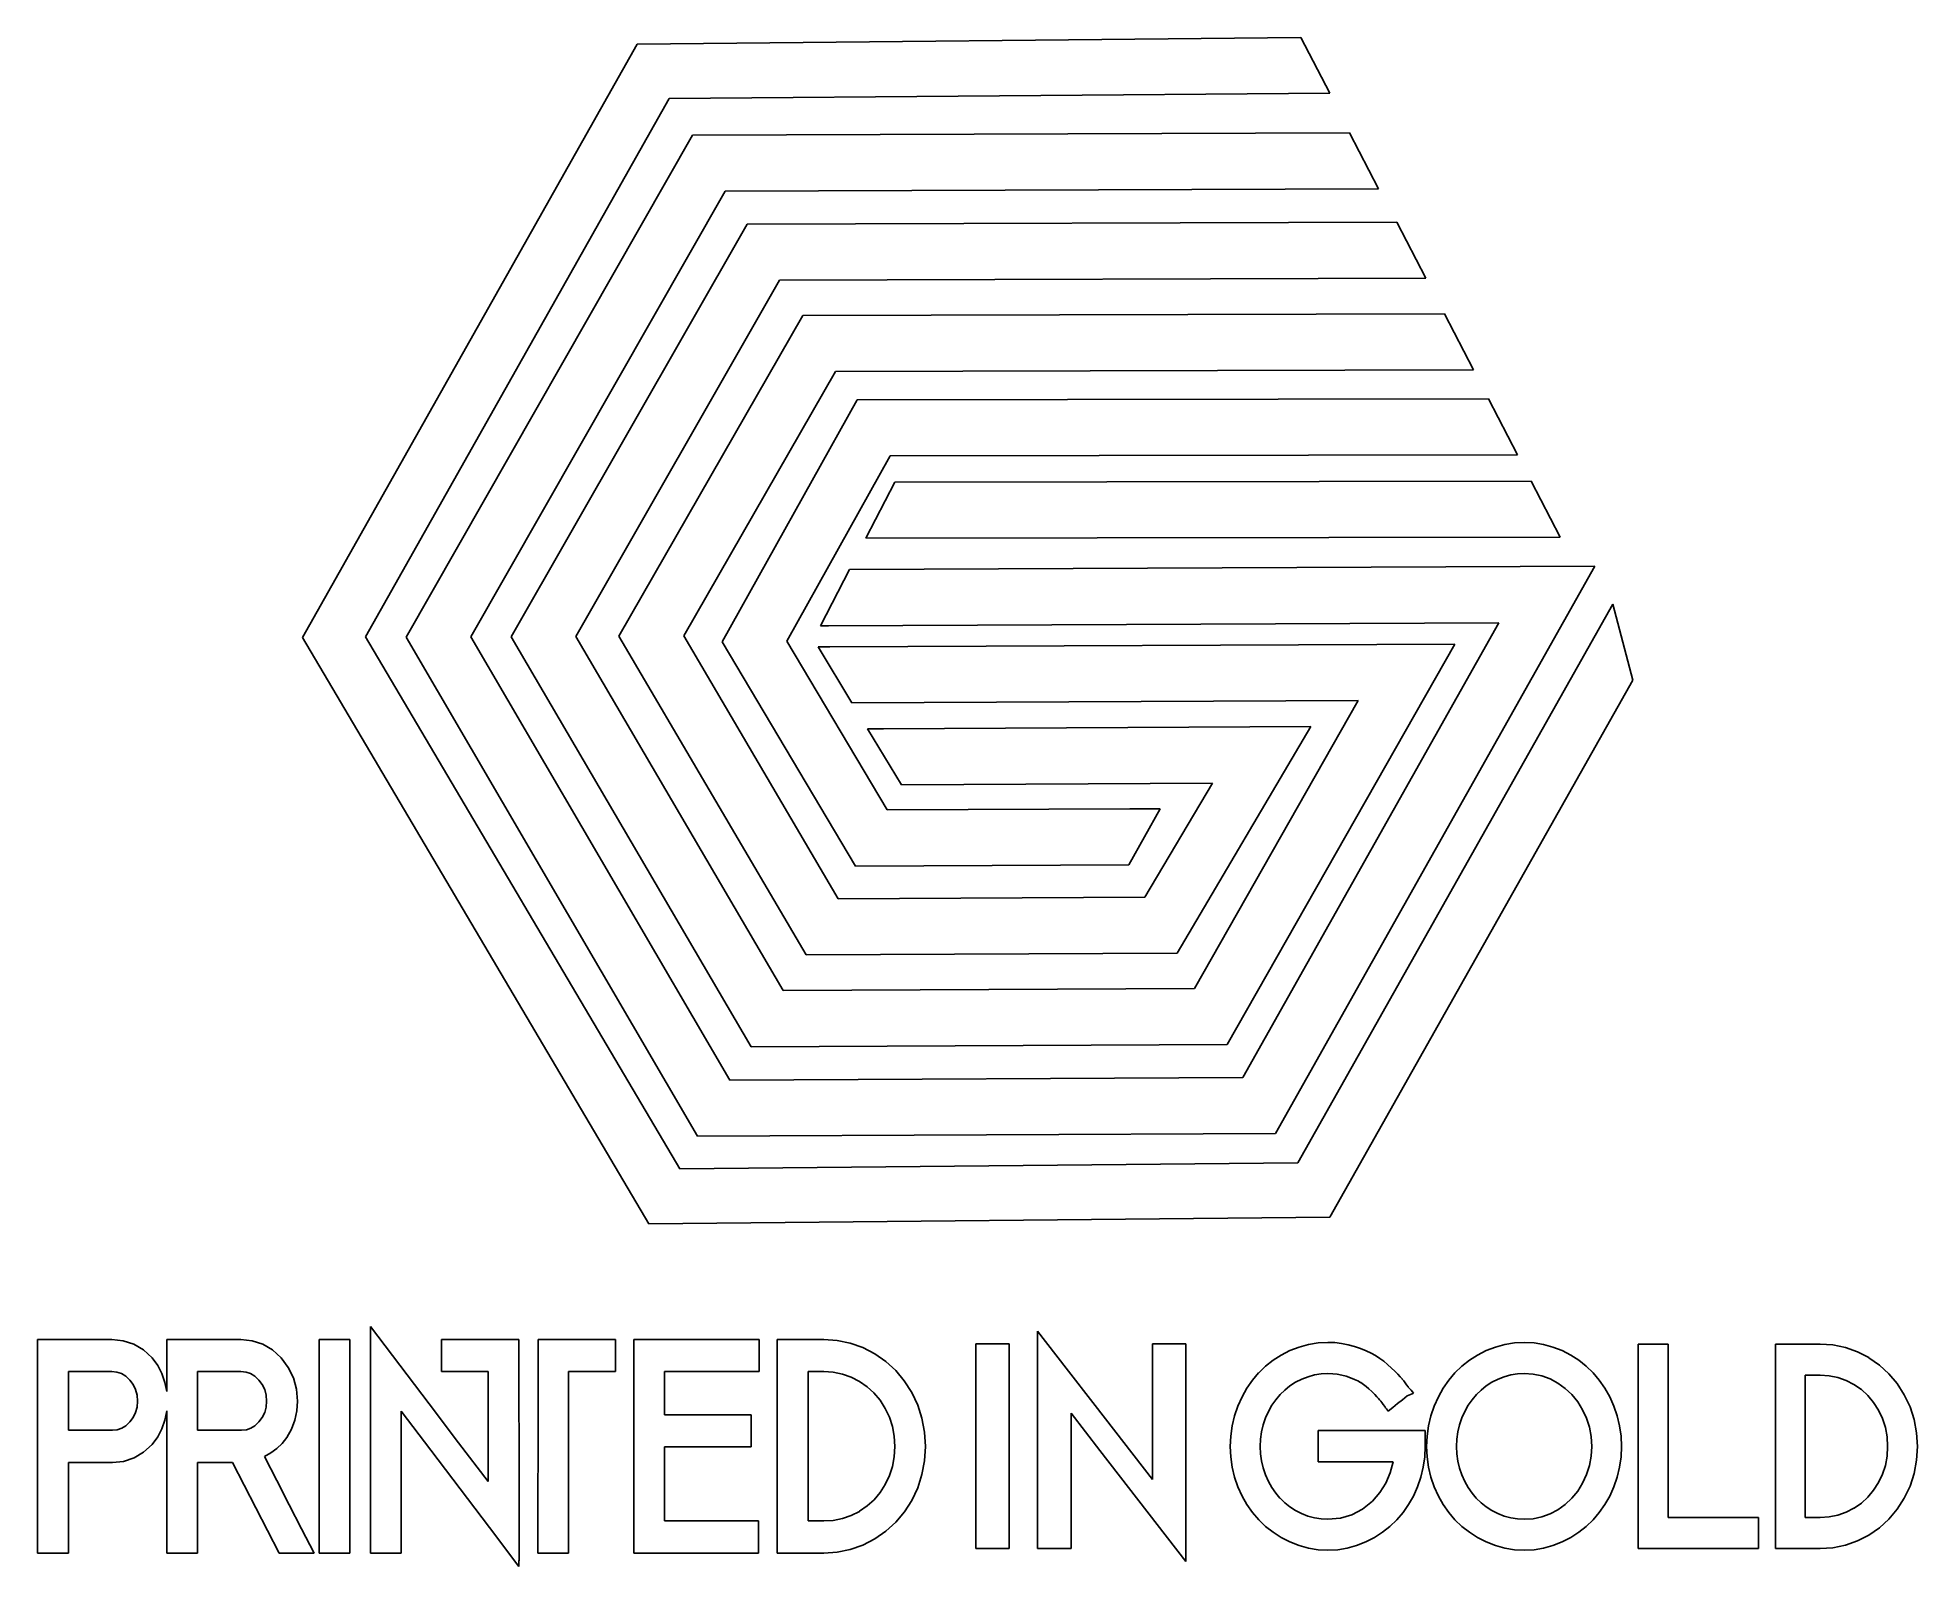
# Model space of a CAD drawing. Extents: x -87 to 81, y -87 to 50.
import ezdxf

# ---------------------------------------------------------------- set-up
doc = ezdxf.new("R2010")
doc.units = 0
for name, color, linetype in [('layer-1', 7, 'CONTINUOUS'), ('layer-2', 7, 'CONTINUOUS'), ('layer-3', 7, 'CONTINUOUS'), ('layer-4', 7, 'CONTINUOUS'), ('layer-5', 7, 'CONTINUOUS'), ('layer-6', 7, 'CONTINUOUS'), ('text', 7, 'CONTINUOUS')]:
    doc.layers.add(name, color=color, linetype=linetype)

msp = doc.modelspace()

# ---------------------------------------------------------------- linework, layer by layer
at = {"layer": 'layer-1', "color": 7}
for p, q in [((-13.912917, 17.45936), (-25.969543, -4.1326)), ((42.406642, 17.55496), (-13.912917, 17.45936)), ((44.999765, 12.55872), (42.406642, 17.55496)), ((-20.198319, -4.05478), (-10.975627, 12.46462)), ((-10.975627, 12.46462), (44.999765, 12.55872)), ((-25.969543, -4.1326), (-14.073112, -24.13087)), ((-11.237109, -19.11691), (-20.198319, -4.05478)), ((10.405494, -19.02341), (-11.237109, -19.11691)), ((10.304209, -24.0239), (13.119024, -19.01541)), ((13.119024, -19.01541), (10.405494, -19.02341)), ((-14.073112, -24.13087), (10.304209, -24.0239))]:
    msp.add_line(p, q, dxfattribs=at)
at = {"layer": 'layer-2', "color": 7}
for p, q in [((-18.756549, 24.98862), (-35.182419, -3.62101)), ((38.471484, 25.13641), (-18.756549, 24.98862)), ((41.063572, 20.1432), (38.471484, 25.13641)), ((-15.856467, 19.99591), (40.960221, 20.14267)), ((40.960221, 20.14267), (41.063572, 20.1432)), ((-29.39931, -3.5918), (-15.856467, 19.99591)), ((-35.182419, -3.62101), (-18.467677, -32.05855)), ((-15.616172, -27.04515), (-29.39931, -3.5918)), ((26.553865, -11.67529), (-11.580758, -11.87683)), ((14.622292, -31.89215), (26.553865, -11.67529)), ((-11.580758, -11.87683), (-12.986357, -11.88483)), ((-12.986357, -11.88483), (-9.965353, -16.86851)), ((-9.965353, -16.86851), (17.76887, -16.72278)), ((17.76887, -16.72278), (11.758902, -26.90614)), ((11.758902, -26.90614), (-15.616172, -27.04515)), ((-18.467677, -32.05855), (14.622292, -31.89215))]:
    msp.add_line(p, q, dxfattribs=at)
at = {"layer": 'layer-3', "color": 7}
for p, q in [((-23.742807, 33.13489), (-44.797851, -3.66752)), ((34.22368, 33.32041), (-23.742807, 33.13489)), ((36.814737, 28.32911), (34.22368, 33.32041)), ((-39.020428, -3.63845), (-20.838592, 28.14514)), ((-20.838592, 28.14514), (36.814737, 28.32911)), ((-44.797851, -3.66752), (-23.373838, -40.25391)), ((-20.516647, -35.23962), (-39.020428, -3.63845)), ((-16.350494, -4.57961), (-17.41141, -4.58361)), ((-17.41141, -4.58361), (-14.388339, -9.57091)), ((39.39184, -4.32587), (-16.350494, -4.57961)), ((19.099023, -40.04101), (39.39184, -4.32587)), ((-14.388339, -9.57091), (30.778411, -9.36472)), ((30.778411, -9.36472), (16.180854, -35.0541)), ((16.180854, -35.0541), (-20.516647, -35.23962)), ((-23.373838, -40.25391), (19.099023, -40.04101))]:
    msp.add_line(p, q, dxfattribs=at)
at = {"layer": 'layer-4', "color": 7}
for p, q in [((-28.606076, 41.07446), (-54.164723, -3.71454)), ((30.011535, 41.29666), (-28.606076, 41.07446)), ((32.602073, 36.30721), (30.011535, 41.29666)), ((-48.391432, -3.68467), (-25.696176, 36.08655)), ((-25.696176, 36.08655), (32.602073, 36.30721)), ((-14.598662, 2.32333), (-17.199537, -2.68773)), ((51.907356, 2.62306), (-14.598662, 2.32333)), ((23.419171, -47.98006), (51.907356, 2.62306)), ((-17.199537, -2.68773), (-16.481236, -2.68473)), ((-16.481236, -2.68473), (43.331133, -2.41549)), ((43.331133, -2.41549), (20.487567, -42.99544)), ((-54.164723, -3.71454), (-28.157007, -48.24205)), ((-25.295684, -43.22592), (-48.391432, -3.68467)), ((20.487567, -42.99544), (-25.295684, -43.22592)), ((-28.157007, -48.24205), (23.419171, -47.98006))]:
    msp.add_line(p, q, dxfattribs=at)
at = {"layer": 'layer-5', "color": 7}
for p, q in [((-10.552397, 10.11822), (-13.149655, 5.11439)), ((46.220362, 10.20812), (-10.552397, 10.11822)), ((48.812969, 5.21259), (46.220362, 10.20812)), ((-13.149655, 5.11439), (48.812969, 5.21259))]:
    msp.add_line(p, q, dxfattribs=at)
at = {"layer": 'layer-6', "color": 7}
for p, q in [((-33.549961, 49.20264), (-63.414805, -3.72229)), ((25.676914, 49.78607), (-33.549961, 49.20264)), ((28.243684, 44.84167), (25.676914, 49.78607)), ((-57.789308, -3.667), (-30.68967, 44.35694)), ((-30.68967, 44.35694), (28.243684, 44.84167)), ((53.496404, -0.75141), (25.390627, -50.6047)), ((55.281825, -7.5479), (53.496404, -0.75141)), ((-63.414805, -3.72229), (-32.513848, -56.04881)), ((-29.749158, -51.1473), (-57.789308, -3.667)), ((28.251434, -55.4504), (55.281825, -7.5479)), ((25.390627, -50.6047), (-29.749158, -51.1473)), ((-32.513848, -56.04881), (28.251434, -55.4504))]:
    msp.add_line(p, q, dxfattribs=at)
at = {"layer": 'text', "color": 7}
for p, q in [((-57.348507, -65.20071), (-57.348507, -65.57278)), ((-54.724507, -68.66017), (-57.348507, -65.20071)), ((-85.388138, -66.36898), (-87.043852, -66.36911)), ((-87.043852, -66.36911), (-87.043852, -71.13174)), ((-83.732426, -66.36886), (-85.388138, -66.36898)), ((-82.076714, -66.36873), (-83.732426, -66.36886)), ((-80.421001, -66.3686), (-82.076714, -66.36873)), ((-79.406898, -66.47431), (-80.421001, -66.3686)), ((-78.462875, -66.78731), (-79.406898, -66.47431)), ((-77.59991, -67.30111), (-78.462875, -66.78731)), ((-73.8705, -66.36855), (-75.526212, -66.36855)), ((-75.526212, -66.36855), (-75.526212, -67.53075)), ((-72.214787, -66.36855), (-73.8705, -66.36855)), ((-70.559073, -66.36855), (-72.214787, -66.36855)), ((-68.90336, -66.36855), (-70.559073, -66.36855)), ((-67.889255, -66.47431), (-68.90336, -66.36855)), ((-66.945232, -66.78731), (-67.889255, -66.47431)), ((-66.082267, -67.30111), (-66.945232, -66.78731)), ((-61.934273, -66.36913), (-61.934273, -71.13176)), ((-61.245814, -66.36913), (-61.934273, -66.36913)), ((-60.557355, -66.36913), (-61.245814, -66.36913)), ((-59.868896, -66.36913), (-60.557355, -66.36913)), ((-59.180437, -66.36913), (-59.868896, -66.36913)), ((-59.180437, -71.00683), (-59.180437, -66.36913)), ((-57.348507, -65.57278), (-57.348507, -65.94485)), ((-57.348507, -65.94485), (-57.348507, -66.31692)), ((-57.348507, -66.31692), (-57.348507, -66.68899)), ((-57.348507, -66.68899), (-57.348507, -71.37165)), ((-49.834237, -66.36754), (-50.99489, -66.36754)), ((-50.99489, -66.36754), (-50.99489, -67.08287)), ((-50.99489, -67.08287), (-50.99489, -67.7982)), ((-48.673584, -66.36754), (-49.834237, -66.36754)), ((-47.512931, -66.36754), (-48.673584, -66.36754)), ((-46.352278, -66.36754), (-47.512931, -66.36754)), ((-45.788877, -66.36754), (-46.352278, -66.36754)), ((-45.225473, -66.36754), (-45.788877, -66.36754)), ((-44.662072, -66.36754), (-45.225473, -66.36754)), ((-44.098671, -66.36754), (-44.662072, -66.36754)), ((-44.094271, -71.30354), (-44.098671, -66.36754)), ((-42.385597, -66.36913), (-42.389497, -71.13176)), ((-40.786051, -66.36913), (-42.385597, -66.36913)), ((-39.186407, -66.36913), (-40.786051, -66.36913)), ((-37.586762, -66.36913), (-39.186407, -66.36913)), ((-35.987118, -66.36913), (-37.586762, -66.36913)), ((-35.86219, -66.36913), (-35.987118, -66.36913)), ((-35.737261, -66.36913), (-35.86219, -66.36913)), ((-35.612336, -66.36913), (-35.737261, -66.36913)), ((-35.487407, -66.36913), (-35.612336, -66.36913)), ((-35.487407, -67.08446), (-35.487407, -66.36913)), ((-35.487407, -67.79979), (-35.487407, -67.08446)), ((-33.8502, -66.36913), (-33.8502, -71.13176)), ((-31.054893, -66.36913), (-33.8502, -66.36913)), ((-28.259586, -66.36913), (-31.054893, -66.36913)), ((-25.464279, -66.36913), (-28.259586, -66.36913)), ((-22.668972, -66.36913), (-25.464279, -66.36913)), ((-22.668972, -67.08446), (-22.668972, -66.36913)), ((-22.668972, -67.79979), (-22.668972, -67.08446)), ((-20.016032, -66.36898), (-21.053566, -66.36911)), ((-21.053566, -66.36911), (-21.053566, -71.13174)), ((-18.978497, -66.36886), (-20.016032, -66.36898)), ((-17.940966, -66.36873), (-18.978497, -66.36886)), ((-16.903431, -66.3686), (-17.940966, -66.36873)), ((-15.696434, -66.44827), (-16.903431, -66.3686)), ((-14.53259, -66.68699), (-15.696434, -66.44827)), ((-13.416265, -67.0839), (-14.53259, -66.68699)), ((-12.35128, -67.63821), (-13.416265, -67.0839)), ((-3.340436, -66.76756), (-3.340436, -71.3315)), ((-2.591514, -66.76756), (-3.340436, -66.76756)), ((-1.842595, -66.76756), (-2.591514, -66.76756)), ((-1.093673, -66.76756), (-1.842595, -66.76756)), ((-0.344754, -66.76756), (-1.093673, -66.76756)), ((-0.344754, -71.20644), (-0.344754, -66.76756)), ((2.178606, -65.63066), (2.178606, -70.47881)), ((4.739691, -68.93873), (2.178606, -65.63066)), ((13.171475, -66.76754), (12.422943, -66.76754)), ((12.422943, -66.76754), (12.422943, -69.79138)), ((13.920008, -66.76754), (13.171475, -66.76754)), ((14.668543, -66.76754), (13.920008, -66.76754)), ((15.417076, -66.76754), (14.668543, -66.76754)), ((15.417076, -71.62151), (15.417076, -66.76754)), ((25.506194, -67.03907), (24.684726, -67.36127)), ((26.347948, -66.80821), (25.506194, -67.03907)), ((27.208169, -66.66926), (26.347948, -66.80821)), ((28.085038, -66.62286), (27.208169, -66.66926)), ((28.084519, -66.62234), (28.084649, -66.62247)), ((28.691969, -66.64802), (28.084519, -66.62234)), ((28.084649, -66.62247), (28.084778, -66.6226)), ((28.084778, -66.6226), (28.084908, -66.62273)), ((28.084908, -66.62273), (28.085038, -66.62286)), ((29.291287, -66.71772), (28.691969, -66.64802)), ((29.881234, -66.83369), (29.291287, -66.71772)), ((30.461105, -66.99585), (29.881234, -66.83369)), ((30.995352, -67.17633), (30.461105, -66.99585)), ((43.02192, -67.03909), (42.200455, -67.36128)), ((43.863671, -66.80822), (43.02192, -67.03909)), ((44.723889, -66.66927), (43.863671, -66.80822)), ((45.600764, -66.62287), (44.723889, -66.66927)), ((46.471955, -66.66865), (45.600764, -66.62287)), ((47.324908, -66.80741), (46.471955, -66.66865)), ((48.158163, -67.03823), (47.324908, -66.80741)), ((48.970164, -67.36077), (48.158163, -67.03823)), ((55.776369, -66.77356), (55.776369, -71.33465)), ((56.44532, -66.77356), (55.776369, -66.77356)), ((57.114271, -66.77356), (56.44532, -66.77356)), ((57.783223, -66.77356), (57.114271, -66.77356)), ((58.452174, -66.77356), (57.783223, -66.77356)), ((58.452174, -70.63986), (58.452174, -66.77356)), ((68.997996, -66.77354), (68.000947, -66.77356)), ((68.000947, -66.77356), (68.000947, -71.33465)), ((69.995091, -66.77354), (68.997996, -66.77354)), ((70.992189, -66.77354), (69.995091, -66.77354)), ((71.989285, -66.77354), (70.992189, -66.77354)), ((73.144987, -66.84984), (71.989285, -66.77354)), ((74.258817, -67.0783), (73.144987, -66.84984)), ((75.32722, -67.45809), (74.258817, -67.0783)), ((-76.828972, -68.00927), (-77.59991, -67.30111)), ((-76.325468, -68.67757), (-76.828972, -68.00927)), ((-75.950857, -69.4087), (-76.325468, -68.67757)), ((-75.526212, -67.53075), (-75.526212, -68.69295)), ((-75.526212, -68.69295), (-75.526212, -69.85515)), ((-65.311329, -68.00927), (-66.082267, -67.30111)), ((-64.67879, -68.85252), (-65.311329, -68.00927)), ((-52.100507, -72.12119), (-54.724507, -68.66017)), ((-50.99489, -67.7982), (-50.99489, -68.51353)), ((-50.99489, -68.51353), (-50.99489, -69.22886)), ((-35.487407, -68.51512), (-35.487407, -67.79979)), ((-35.487407, -69.23045), (-35.487407, -68.51512)), ((-22.668972, -68.51512), (-22.668972, -67.79979)), ((-22.668972, -69.23045), (-22.668972, -68.51512)), ((-11.365522, -68.32417), (-12.354455, -67.63821)), ((-12.354455, -67.63821), (-12.353662, -67.63821)), ((-12.353662, -67.63821), (-12.352868, -67.63821)), ((-12.352868, -67.63821), (-12.352074, -67.63821)), ((-12.352074, -67.63821), (-12.35128, -67.63821)), ((-10.484518, -69.1295), (-11.365522, -68.32417)), ((22.518003, -68.75275), (21.903503, -69.34565)), ((23.187224, -68.22391), (22.518003, -68.75275)), ((23.909889, -67.75984), (23.187224, -68.22391)), ((24.684726, -67.36127), (23.909889, -67.75984)), ((31.484675, -67.3711), (30.995352, -67.17633)), ((31.929498, -67.58147), (31.484675, -67.3711)), ((32.330241, -67.80872), (31.929498, -67.58147)), ((32.33077, -67.80925), (32.330241, -67.80872)), ((32.331299, -67.80978), (32.33077, -67.80925)), ((32.331829, -67.81031), (32.331299, -67.80978)), ((32.332358, -67.81084), (32.331829, -67.81031)), ((32.699668, -68.05093), (32.332358, -67.81084)), ((33.058901, -68.31455), (32.699668, -68.05093)), ((33.409879, -68.60161), (33.058901, -68.31455)), ((33.752427, -68.91206), (33.409879, -68.60161)), ((40.031634, -68.75277), (39.417113, -69.34566)), ((40.700855, -68.22392), (40.031634, -68.75277)), ((41.423511, -67.75985), (40.700855, -68.22392)), ((42.198338, -67.36128), (41.423511, -67.75985)), ((42.198868, -67.36128), (42.198338, -67.36128)), ((42.199397, -67.36128), (42.198868, -67.36128)), ((42.199926, -67.36128), (42.199397, -67.36128)), ((42.200455, -67.36128), (42.199926, -67.36128)), ((49.744546, -67.75952), (48.970164, -67.36077)), ((50.465345, -68.22388), (49.744546, -67.75952)), ((51.131405, -68.75317), (50.465345, -68.22388)), ((51.741571, -69.3467), (51.131405, -68.75317)), ((76.346641, -67.98842), (75.32722, -67.45809)), ((76.347171, -67.98895), (76.346641, -67.98842)), ((76.3477, -67.98948), (76.347171, -67.98895)), ((76.348229, -67.99001), (76.3477, -67.98948)), ((76.348758, -67.99054), (76.348229, -67.99001)), ((77.295636, -68.6475), (76.348758, -67.99054)), ((78.139186, -69.41846), (77.295636, -68.6475)), ((-84.290014, -69.23077), (-83.322761, -69.23077)), ((-84.29001, -70.53796), (-84.290014, -69.23077)), ((-83.322761, -69.23077), (-82.355508, -69.23077)), ((-82.355508, -69.23077), (-81.388255, -69.23077)), ((-81.388255, -69.23077), (-80.421001, -69.23077)), ((-80.421001, -69.23077), (-79.966582, -69.27447)), ((-79.966582, -69.27447), (-79.555891, -69.40993)), ((-79.555891, -69.40993), (-79.17778, -69.64379)), ((-79.17778, -69.64379), (-78.821098, -69.98268)), ((-78.821098, -69.98268), (-78.516417, -70.39203)), ((-78.516417, -70.39203), (-78.300586, -70.83852)), ((-75.689613, -70.19214), (-75.950857, -69.4087)), ((-75.526212, -71.01736), (-75.689613, -70.19214)), ((-75.526212, -69.85515), (-75.526212, -71.01736)), ((-72.770308, -70.53796), (-72.770305, -69.23077)), ((-72.770305, -69.23077), (-71.803567, -69.23077)), ((-71.803567, -69.23077), (-70.836833, -69.23077)), ((-70.836833, -69.23077), (-69.870096, -69.23077)), ((-69.870096, -69.23077), (-68.903358, -69.23077)), ((-68.903358, -69.23077), (-68.448616, -69.27447)), ((-68.448616, -69.27447), (-68.037213, -69.40993)), ((-68.037213, -69.40993), (-67.658391, -69.64379)), ((-67.658391, -69.64379), (-67.301388, -69.98268)), ((-67.301388, -69.98268), (-66.99703, -70.39203)), ((-66.99703, -70.39203), (-66.781911, -70.83852)), ((-64.224326, -69.78341), (-64.67879, -68.85252)), ((-63.95008, -70.79358), (-64.224326, -69.78341)), ((-50.99489, -69.22886), (-49.959295, -69.22886)), ((-49.959295, -69.22886), (-48.923697, -69.22886)), ((-48.923697, -69.22886), (-47.888102, -69.22886)), ((-47.888102, -69.22886), (-46.852507, -69.22886)), ((-46.852507, -69.22886), (-46.852507, -71.68246)), ((-39.680434, -73.27775), (-39.680434, -69.23045)), ((-39.680434, -69.23045), (-38.632179, -69.23045)), ((-38.632179, -69.23045), (-37.583921, -69.23045)), ((-37.583921, -69.23045), (-36.535665, -69.23045)), ((-36.535665, -69.23045), (-35.487407, -69.23045)), ((-31.096364, -70.19279), (-31.096364, -69.23045)), ((-31.096364, -69.23045), (-28.989516, -69.23045)), ((-31.096364, -71.15514), (-31.096364, -70.19279)), ((-28.989516, -69.23045), (-26.882668, -69.23045)), ((-26.882668, -69.23045), (-24.77582, -69.23045)), ((-24.77582, -69.23045), (-22.668972, -69.23045)), ((-18.299727, -69.23077), (-17.950525, -69.23077)), ((-18.29972, -72.56292), (-18.299727, -69.23077)), ((-17.950525, -69.23077), (-17.60132, -69.23077)), ((-17.60132, -69.23077), (-17.252118, -69.23077)), ((-17.252118, -69.23077), (-16.902915, -69.23077)), ((-16.902915, -69.23077), (-16.049674, -69.28517)), ((-16.049674, -69.28517), (-15.237162, -69.44868)), ((-15.237162, -69.44868), (-14.461711, -69.72155)), ((-14.461711, -69.72155), (-13.719647, -70.10407)), ((-13.719647, -70.10407), (-13.030828, -70.58198)), ((-9.713342, -70.05153), (-10.484518, -69.1295)), ((-9.053882, -71.08761), (-9.713342, -70.05153)), ((7.300775, -72.24679), (4.739691, -68.93873)), ((12.422943, -69.79138), (12.422943, -72.81523)), ((21.349818, -70.00105), (20.857994, -70.71344)), ((21.901387, -69.34671), (21.349818, -70.00105)), ((21.901916, -69.34644), (21.901387, -69.34671)), ((21.902445, -69.34618), (21.901916, -69.34644)), ((21.902974, -69.34591), (21.902445, -69.34618)), ((21.903503, -69.34565), (21.902974, -69.34591)), ((24.69728, -70.51149), (25.199179, -70.1893)), ((25.199179, -70.1893), (25.742514, -69.90988)), ((25.742514, -69.90988), (26.306831, -69.6868)), ((26.306831, -69.6868), (26.884032, -69.52815)), ((26.884032, -69.52815), (27.475969, -69.43335)), ((27.475969, -69.43335), (28.084492, -69.40185)), ((28.084492, -69.40185), (28.505584, -69.41755)), ((28.505584, -69.41755), (28.91662, -69.46475)), ((28.91662, -69.46475), (29.318284, -69.54355)), ((29.318284, -69.54355), (29.711264, -69.65398)), ((29.711264, -69.65398), (29.711793, -69.65398)), ((29.711793, -69.65398), (29.712322, -69.65398)), ((29.712322, -69.65398), (29.712851, -69.65398)), ((29.712851, -69.65398), (29.713381, -69.65398)), ((29.713381, -69.65398), (30.103048, -69.78875)), ((30.103048, -69.78875), (30.448147, -69.92795)), ((30.448147, -69.92795), (30.748192, -70.07021)), ((30.748192, -70.07021), (31.002706, -70.21415)), ((31.002706, -70.21415), (31.003806, -70.21468)), ((31.003806, -70.21468), (31.004906, -70.21521)), ((31.004906, -70.21521), (31.006006, -70.21574)), ((31.006006, -70.21574), (31.007106, -70.21626)), ((31.007106, -70.21626), (31.0079, -70.21679)), ((31.0079, -70.21679), (31.008694, -70.21732)), ((31.008694, -70.21732), (31.009487, -70.21785)), ((31.009487, -70.21785), (31.010281, -70.21838)), ((31.010281, -70.21838), (31.250523, -70.37526)), ((31.250523, -70.37526), (31.495919, -70.56001)), ((34.057184, -69.20239), (33.752427, -68.91206)), ((34.315553, -69.45994), (34.057184, -69.20239)), ((34.529683, -69.68875), (34.315553, -69.45994)), ((34.701723, -69.89288), (34.529683, -69.68875)), ((34.703023, -69.89488), (34.701723, -69.89288)), ((34.704323, -69.89688), (34.703023, -69.89488)), ((34.705623, -69.89888), (34.704323, -69.89688)), ((34.706923, -69.90088), (34.705623, -69.89888)), ((34.84143, -70.06944), (34.706923, -69.90088)), ((34.973121, -70.24086), (34.84143, -70.06944)), ((35.102065, -70.41514), (34.973121, -70.24086)), ((35.228338, -70.59231), (35.102065, -70.41514)), ((38.865472, -70.00106), (38.373469, -70.71345)), ((39.417113, -69.34672), (38.865472, -70.00106)), ((39.417113, -69.34566), (39.417113, -69.34592)), ((39.417113, -69.34592), (39.417113, -69.34619)), ((39.417113, -69.34619), (39.417113, -69.34645)), ((39.417113, -69.34645), (39.417113, -69.34672)), ((42.211347, -70.51262), (42.713246, -70.19025)), ((42.713246, -70.19025), (43.256581, -69.91076)), ((43.256581, -69.91076), (43.821218, -69.68768)), ((43.821218, -69.68768), (44.399129, -69.52903)), ((44.399129, -69.52903), (44.991777, -69.43423)), ((44.991777, -69.43423), (45.600764, -69.40234)), ((45.600764, -69.40234), (45.600764, -69.40247)), ((45.600764, -69.40247), (45.600764, -69.4026)), ((45.600764, -69.4026), (45.600764, -69.40273)), ((45.600764, -69.40273), (45.600764, -69.40286)), ((45.600764, -69.40286), (46.400874, -69.45606)), ((46.400874, -69.45606), (47.165356, -69.6163)), ((47.165356, -69.6163), (47.898014, -69.88468)), ((47.898014, -69.88468), (48.602647, -70.26227)), ((48.602647, -70.26227), (49.263965, -70.73449)), ((52.297193, -70.00137), (51.741571, -69.3467)), ((52.790316, -70.71423), (52.297193, -70.00137)), ((70.676752, -69.55323), (71.004899, -69.55323)), ((70.676755, -72.72472), (70.676752, -69.55323)), ((71.004899, -69.55323), (71.333043, -69.55323)), ((71.333043, -69.55323), (71.66119, -69.55323)), ((71.66119, -69.55323), (71.989334, -69.55323)), ((71.989334, -69.55323), (72.801507, -69.60453)), ((72.801507, -69.60453), (73.574638, -69.75899)), ((73.574638, -69.75899), (74.312434, -70.01755)), ((74.312434, -70.01755), (75.018607, -70.3811)), ((75.018607, -70.3811), (75.674215, -70.83618)), ((78.877526, -70.30112), (78.139186, -69.41846)), ((79.508772, -71.29318), (78.877526, -70.30112)), ((-87.043852, -71.13174), (-87.043852, -75.89437)), ((-84.29001, -71.84511), (-84.29001, -70.53796)), ((-84.29001, -73.15227), (-84.29001, -71.84511)), ((-78.300586, -70.83852), (-78.172154, -71.33031)), ((-78.172154, -71.33031), (-78.129664, -71.87558)), ((-78.129664, -71.87558), (-78.171624, -72.40803)), ((-72.770308, -71.84511), (-72.770308, -70.53796)), ((-72.770308, -73.15227), (-72.770308, -71.84511)), ((-66.781911, -70.83852), (-66.654188, -71.33031)), ((-66.654188, -71.33031), (-66.612028, -71.87558)), ((-66.612028, -71.87558), (-66.653988, -72.40803)), ((-63.85819, -71.87467), (-63.95008, -70.79358)), ((-63.91823, -72.7446), (-63.85819, -71.87467)), ((-61.934273, -71.13176), (-61.934273, -75.89439)), ((-59.180437, -75.64453), (-59.180437, -71.00683)), ((-57.348507, -71.37165), (-57.348507, -76.05431)), ((-46.852507, -71.68246), (-46.852507, -74.13606)), ((-44.089871, -76.23955), (-44.094271, -71.30354)), ((-42.389497, -71.13176), (-42.393397, -75.89439)), ((-33.8502, -71.13176), (-33.8502, -75.89439)), ((-31.096364, -72.11748), (-31.096364, -71.15514)), ((-31.096364, -73.07983), (-31.096364, -72.11748)), ((-21.053566, -71.13174), (-21.053566, -75.89437)), ((-13.030828, -70.58198), (-12.418696, -71.14135)), ((-12.418696, -71.14135), (-11.881362, -71.785)), ((-11.881362, -71.785), (-11.416944, -72.5158)), ((-9.053353, -71.08814), (-9.053882, -71.08761)), ((-9.052824, -71.08867), (-9.053353, -71.08814)), ((-9.052295, -71.0892), (-9.052824, -71.08867)), ((-9.051766, -71.08973), (-9.052295, -71.0892)), ((-8.518117, -72.21418), (-9.051766, -71.08973)), ((-3.340436, -71.3315), (-3.340436, -75.89543)), ((-0.344754, -75.64531), (-0.344754, -71.20644)), ((2.178606, -70.47881), (2.178606, -75.32697)), ((15.417076, -76.47547), (15.417076, -71.62151)), ((20.426006, -71.48273), (20.053955, -72.30777)), ((20.857994, -70.71344), (20.426006, -71.48273)), ((23.08746, -72.23638), (23.430156, -71.73923)), ((23.430156, -71.73923), (23.812916, -71.28655)), ((23.812916, -71.28655), (24.235598, -70.87704)), ((24.235598, -70.87704), (24.69728, -70.51149)), ((31.495919, -70.56001), (31.746153, -70.77264)), ((31.746153, -70.77264), (32.000918, -71.01317)), ((32.000918, -71.01317), (32.001183, -71.01317)), ((32.001183, -71.01317), (32.001447, -71.01317)), ((32.001447, -71.01317), (32.001712, -71.01317)), ((32.001712, -71.01317), (32.001976, -71.01317)), ((32.001976, -71.01317), (32.002506, -71.01369)), ((32.002506, -71.01369), (32.003035, -71.01422)), ((32.003035, -71.01422), (32.003564, -71.01475)), ((32.003564, -71.01475), (32.004093, -71.01528)), ((32.004093, -71.01528), (32.25513, -71.26359)), ((32.25513, -71.26359), (32.456557, -71.47081)), ((32.456557, -71.47081), (32.60461, -71.631)), ((32.60461, -71.631), (32.69552, -71.73824)), ((32.69552, -71.73824), (32.78799, -71.85896)), ((32.78799, -71.85896), (32.894429, -72.00077)), ((32.894429, -72.00077), (33.014714, -72.16363)), ((33.882784, -72.43277), (34.304204, -72.0886)), ((34.304204, -72.0886), (34.725627, -71.74444)), ((34.725627, -71.74444), (35.147048, -71.40027)), ((35.147048, -71.40027), (35.292518, -71.33777)), ((35.230938, -70.59531), (35.228338, -70.59231)), ((35.233538, -70.59831), (35.230938, -70.59531)), ((35.236138, -70.60131), (35.233538, -70.59831)), ((35.238738, -70.60431), (35.236138, -70.60131)), ((35.240638, -70.60731), (35.238738, -70.60431)), ((35.242538, -70.61031), (35.240638, -70.60731)), ((35.244438, -70.61331), (35.242538, -70.61031)), ((35.246338, -70.61631), (35.244438, -70.61331)), ((35.254538, -70.62911), (35.246338, -70.61631)), ((35.262338, -70.64021), (35.254538, -70.62911)), ((35.268838, -70.64921), (35.262338, -70.64021)), ((35.273138, -70.65521), (35.268838, -70.64921)), ((35.387086, -70.77897), (35.273138, -70.65521)), ((35.292518, -71.33777), (35.437986, -71.27527)), ((35.501031, -70.90274), (35.387086, -70.77897)), ((35.437986, -71.27527), (35.583457, -71.21277)), ((35.614979, -71.0265), (35.501031, -70.90274)), ((35.583457, -71.21277), (35.728925, -71.15027)), ((35.728925, -71.15027), (35.614979, -71.0265)), ((37.941301, -71.48274), (37.569165, -72.30778)), ((38.373469, -70.71345), (37.941301, -71.48274)), ((40.602623, -72.23786), (40.944631, -71.74059)), ((40.944631, -71.74059), (41.326983, -71.28794)), ((41.326983, -71.28794), (41.749665, -70.87835)), ((41.749665, -70.87835), (42.211347, -70.51262)), ((49.263965, -70.73449), (49.851202, -71.28492)), ((49.851202, -71.28492), (50.365936, -71.91585)), ((50.365936, -71.91585), (50.809748, -72.62956)), ((53.220925, -71.4841), (52.790316, -70.71423)), ((53.589003, -72.30982), (53.220925, -71.4841)), ((55.776369, -71.33465), (55.776369, -75.89574)), ((58.452174, -74.50616), (58.452174, -70.63986)), ((68.000947, -71.33465), (68.000947, -75.89574)), ((75.674215, -70.83618), (76.256735, -71.36899)), ((76.256735, -71.36899), (76.76809, -71.98211)), ((76.76809, -71.98211), (77.210203, -72.67812)), ((80.018182, -72.37013), (79.506655, -71.29318)), ((79.506655, -71.29318), (79.507185, -71.29318)), ((79.507185, -71.29318), (79.507714, -71.29318)), ((79.507714, -71.29318), (79.508243, -71.29318)), ((79.508243, -71.29318), (79.508772, -71.29318)), ((-84.29001, -74.45942), (-84.29001, -73.15227)), ((-78.817477, -73.7287), (-79.167965, -74.05855)), ((-78.513473, -73.32606), (-78.817477, -73.7287)), ((-78.298875, -72.88868), (-78.513473, -73.32606)), ((-78.171624, -72.40803), (-78.298875, -72.88868)), ((-75.947945, -74.33335), (-75.688815, -73.55519)), ((-75.688815, -73.55519), (-75.52621, -72.73617)), ((-75.52621, -72.73617), (-75.52621, -75.90703)), ((-72.770308, -74.45942), (-72.770308, -73.15227)), ((-67.299841, -73.7287), (-67.650326, -74.05855)), ((-66.995837, -73.32606), (-67.299841, -73.7287)), ((-66.781236, -72.88868), (-66.995837, -73.32606)), ((-66.653988, -72.40803), (-66.781236, -72.88868)), ((-64.396427, -74.36256), (-64.097877, -73.57543)), ((-64.097877, -73.57543), (-63.91823, -72.7446)), ((-54.594671, -75.93184), (-54.594671, -72.76924)), ((-54.594671, -72.76924), (-51.970671, -76.23014)), ((-49.476507, -75.58222), (-52.100507, -72.12119)), ((-39.680434, -77.32505), (-39.680434, -73.27775)), ((-29.288333, -73.07983), (-31.096364, -73.07983)), ((-27.480303, -73.07983), (-29.288333, -73.07983)), ((-25.672276, -73.07983), (-27.480303, -73.07983)), ((-23.864246, -73.07983), (-25.672276, -73.07983)), ((-23.739188, -73.07983), (-23.864246, -73.07983)), ((-23.614132, -73.07983), (-23.739188, -73.07983)), ((-23.489077, -73.07983), (-23.614132, -73.07983)), ((-23.364019, -73.07983), (-23.489077, -73.07983)), ((-23.364019, -73.79516), (-23.364019, -73.07983)), ((-23.364019, -74.51049), (-23.364019, -73.79516)), ((-18.29972, -75.89501), (-18.29972, -72.56292)), ((-11.416944, -72.5158), (-11.416415, -72.51633)), ((-11.416415, -72.51633), (-11.415886, -72.51686)), ((-11.415886, -72.51686), (-11.415356, -72.51739)), ((-11.415356, -72.51739), (-11.414827, -72.51792)), ((-11.414827, -72.51792), (-11.041881, -73.30317)), ((-11.041881, -73.30317), (-10.775787, -74.12914)), ((-8.136636, -73.39505), (-8.518117, -72.21418)), ((-7.907573, -74.62926), (-8.136636, -73.39505)), ((5.174806, -75.96917), (5.174806, -72.95114)), ((5.174806, -72.95114), (7.735375, -76.25921)), ((9.861857, -75.55486), (7.300775, -72.24679)), ((12.422943, -72.81523), (12.422943, -75.83908)), ((19.752449, -73.17724), (19.536826, -74.06827)), ((20.053955, -72.30777), (19.752449, -73.17724)), ((22.316017, -73.98085), (22.52204, -73.37071)), ((22.52204, -73.36859), (22.784774, -72.77913)), ((22.52204, -73.36912), (22.52204, -73.36859)), ((22.52204, -73.36965), (22.52204, -73.36912)), ((22.52204, -73.37018), (22.52204, -73.36965)), ((22.52204, -73.37071), (22.52204, -73.37018)), ((22.784774, -72.77913), (23.08746, -72.23638)), ((33.014714, -72.16363), (33.148723, -72.3475)), ((33.148723, -72.3475), (33.226883, -72.45486)), ((33.226883, -72.45486), (33.305043, -72.56222)), ((33.305043, -72.56222), (33.383203, -72.66957)), ((33.383203, -72.66957), (33.461363, -72.77693)), ((33.461363, -72.77693), (33.882784, -72.43277)), ((37.267743, -73.17725), (37.052298, -74.06828)), ((37.569165, -72.30778), (37.267743, -73.17725)), ((39.831629, -73.98058), (40.038174, -73.36998)), ((40.038174, -73.36998), (40.30059, -72.78068)), ((40.30059, -72.78068), (40.602623, -72.23786)), ((50.809748, -72.62956), (51.166517, -73.39891)), ((51.166517, -73.39891), (51.420972, -74.20045)), ((53.890315, -73.17884), (53.589003, -72.30982)), ((54.105961, -74.06934), (53.890315, -73.17884)), ((70.676755, -75.8961), (70.676755, -72.72472)), ((77.210203, -72.67812), (77.210733, -72.67865)), ((77.210733, -72.67865), (77.211262, -72.67918)), ((77.211262, -72.67918), (77.211791, -72.67971)), ((77.211791, -72.67971), (77.21232, -72.68024)), ((77.21232, -72.68024), (77.567306, -73.4275)), ((77.567306, -73.4275), (77.820465, -74.2132)), ((80.383828, -73.5008), (80.018182, -72.37013)), ((80.603377, -74.6825), (80.383828, -73.5008)), ((-83.309062, -74.45942), (-84.29001, -74.45942)), ((-82.328114, -74.45942), (-83.309062, -74.45942)), ((-81.347169, -74.45942), (-82.328114, -74.45942)), ((-80.366221, -74.45942), (-81.347169, -74.45942)), ((-79.932034, -74.41712), (-80.366221, -74.45942)), ((-79.536051, -74.28577), (-79.932034, -74.41712)), ((-79.167965, -74.05855), (-79.536051, -74.28577)), ((-76.817085, -75.72617), (-76.318928, -75.06041)), ((-76.318928, -75.06041), (-75.947945, -74.33335)), ((-71.789875, -74.45942), (-72.770308, -74.45942)), ((-70.809446, -74.45942), (-71.789875, -74.45942)), ((-69.829014, -74.45942), (-70.809446, -74.45942)), ((-68.848582, -74.45942), (-69.829014, -74.45942)), ((-68.414395, -74.41712), (-68.848582, -74.45942)), ((-68.018412, -74.28577), (-68.414395, -74.41712)), ((-67.650326, -74.05855), (-68.018412, -74.28577)), ((-65.231436, -75.64118), (-64.813167, -75.10346)), ((-64.813167, -75.10135), (-64.396427, -74.36256)), ((-64.813167, -75.10188), (-64.813167, -75.10135)), ((-64.813167, -75.10241), (-64.813167, -75.10188)), ((-64.813167, -75.10293), (-64.813167, -75.10241)), ((-64.813167, -75.10346), (-64.813167, -75.10293)), ((-46.852507, -74.13606), (-46.852507, -76.58965)), ((-23.364019, -75.22582), (-23.364019, -74.51049)), ((-23.364019, -75.94115), (-23.364019, -75.22582)), ((-10.775787, -74.12914), (-10.616307, -74.99867)), ((-10.616307, -74.99867), (-10.563197, -75.91461)), ((-7.831169, -75.91372), (-7.907573, -74.62926)), ((2.178606, -75.32697), (2.178606, -80.17512)), ((19.407297, -74.9799), (19.364077, -75.91117)), ((19.536826, -74.06827), (19.407297, -74.9799)), ((22.051266, -75.91164), (22.080666, -75.24992)), ((22.080666, -75.24992), (22.168906, -74.60679)), ((22.168906, -74.60679), (22.316017, -73.98085)), ((29.595229, -74.49937), (27.206097, -74.49937)), ((27.206097, -74.49937), (27.206097, -75.19714)), ((27.206097, -75.19714), (27.206097, -75.8949)), ((31.984358, -74.49937), (29.595229, -74.49937)), ((34.37349, -74.49937), (31.984358, -74.49937)), ((36.762619, -74.49937), (34.37349, -74.49937)), ((36.762619, -74.85245), (36.762619, -74.49937)), ((36.762619, -75.20553), (36.762619, -74.85245)), ((36.762619, -75.55861), (36.762619, -75.20553)), ((36.922944, -74.97991), (36.879804, -75.91118)), ((37.052298, -74.06828), (36.922944, -74.97991)), ((39.56533, -75.91298), (39.59499, -75.25073)), ((39.59499, -75.25073), (39.68383, -74.60705)), ((39.68383, -74.60705), (39.831629, -73.98058)), ((51.420972, -74.20045), (51.57342, -75.03729)), ((51.57342, -75.03729), (51.62417, -75.91257)), ((54.235597, -74.98041), (54.105961, -74.06934)), ((54.278887, -75.91116), (54.235597, -74.98041)), ((58.452174, -78.37247), (58.452174, -74.50616)), ((77.820465, -74.2132), (77.972124, -75.04051)), ((77.972124, -75.04051), (78.022604, -75.9126)), ((80.676607, -75.91254), (80.603377, -74.6825)), ((-87.043852, -75.89437), (-87.043852, -80.657)), ((-79.366272, -77.24997), (-78.434184, -76.93917)), ((-78.434184, -76.93917), (-77.580832, -76.42907)), ((-77.580832, -76.42907), (-76.817085, -75.72617)), ((-75.52621, -75.90703), (-75.52621, -79.0779)), ((-66.807361, -76.80827), (-66.236829, -76.48598)), ((-65.700453, -78.96111), (-66.807361, -76.80827)), ((-66.236829, -76.48598), (-65.708755, -76.09949)), ((-65.708755, -76.09949), (-65.231436, -75.64118)), ((-61.934273, -75.89439), (-61.934273, -80.65701)), ((-59.180437, -80.28223), (-59.180437, -75.64453)), ((-57.348507, -76.05431), (-57.348507, -80.73697)), ((-54.594671, -79.09443), (-54.594671, -75.93184)), ((-51.970671, -76.23014), (-49.346671, -79.69104)), ((-46.852507, -79.04325), (-49.476507, -75.58222)), ((-46.852507, -76.58965), (-46.852507, -79.04325)), ((-44.085471, -81.17555), (-44.089871, -76.23955)), ((-42.393397, -75.89439), (-42.397297, -80.65701)), ((-33.8502, -75.89439), (-33.8502, -80.65701)), ((-31.096364, -77.59544), (-31.096364, -75.94115)), ((-31.096364, -75.94115), (-29.163278, -75.94115)), ((-29.163278, -75.94115), (-27.230193, -75.94115)), ((-27.230193, -75.94115), (-25.297105, -75.94115)), ((-25.297105, -75.94115), (-23.364019, -75.94115)), ((-21.053566, -75.89437), (-21.053566, -80.657)), ((-18.29972, -79.22711), (-18.29972, -75.89501)), ((-10.616267, -76.82471), (-10.77569, -77.68975)), ((-10.563197, -75.91461), (-10.616267, -76.82471)), ((-7.907811, -77.1935), (-7.831169, -75.91372)), ((-3.340436, -75.89543), (-3.340436, -80.45936)), ((-0.344754, -80.08419), (-0.344754, -75.64531)), ((5.174806, -78.98721), (5.174806, -75.96917)), ((7.735375, -76.25921), (10.295941, -79.56727)), ((12.422943, -78.86292), (9.861857, -75.55486)), ((12.422943, -75.83908), (12.422943, -78.86292)), ((15.417076, -81.32944), (15.417076, -76.47547)), ((19.364077, -75.91117), (19.407297, -76.84276)), ((19.407297, -76.84276), (19.536826, -77.75509)), ((22.080646, -76.56839), (22.051266, -75.91164)), ((22.168846, -77.2086), (22.080646, -76.56839)), ((27.206097, -75.8949), (27.206097, -76.59266)), ((27.206097, -76.59266), (27.206097, -77.29042)), ((36.590132, -77.75562), (36.719479, -76.84328)), ((36.719479, -76.84328), (36.762619, -75.91169)), ((36.762619, -75.91169), (36.762619, -75.55861)), ((36.879804, -75.91118), (36.922944, -76.84277)), ((36.922944, -76.84277), (37.052293, -77.7551)), ((39.59503, -76.56965), (39.56533, -75.91298)), ((39.68394, -77.20969), (39.59503, -76.56965)), ((51.57346, -76.7828), (51.421068, -77.61655)), ((51.62417, -75.91257), (51.57346, -76.7828)), ((54.105961, -77.75426), (54.235597, -76.84231)), ((54.235597, -76.84231), (54.278887, -75.91116)), ((55.776369, -75.89574), (55.776369, -80.45683)), ((68.000947, -75.89574), (68.000947, -80.45683)), ((70.676755, -79.06748), (70.676755, -75.8961)), ((77.972164, -76.77964), (77.820563, -77.60385)), ((78.022604, -75.9126), (77.972164, -76.77964)), ((80.383751, -78.31649), (80.603347, -77.13792)), ((80.603347, -77.13792), (80.676607, -75.91254)), ((-84.290014, -79.37116), (-84.290014, -77.35501)), ((-84.290014, -77.35501), (-83.309066, -77.35501)), ((-83.309066, -77.35501), (-82.328118, -77.35501)), ((-82.328118, -77.35501), (-81.347173, -77.35501)), ((-81.347173, -77.35501), (-80.366225, -77.35501)), ((-80.366225, -77.35501), (-79.366272, -77.24997)), ((-72.770305, -79.35372), (-72.770305, -77.33175)), ((-72.770305, -77.33175), (-71.98999, -77.33175)), ((-71.98999, -77.33175), (-71.209678, -77.33175)), ((-71.209678, -77.33175), (-70.429364, -77.33175)), ((-70.429364, -77.33175), (-69.649049, -77.33175)), ((-69.649049, -77.33175), (-68.612031, -79.35372)), ((-39.680434, -81.37235), (-39.680434, -77.32505)), ((-31.096364, -79.24974), (-31.096364, -77.59544)), ((-11.041773, -78.5129), (-11.414822, -79.29735)), ((-10.77569, -77.68975), (-11.041773, -78.5129)), ((-8.519596, -79.60262), (-8.13744, -78.42407)), ((-8.13744, -78.42407), (-7.907811, -77.1935)), ((19.536826, -77.75509), (19.752449, -78.64683)), ((19.752449, -78.64683), (20.053955, -79.51663)), ((22.315946, -77.83324), (22.168846, -77.2086)), ((22.522046, -78.44327), (22.315946, -77.83324)), ((22.522046, -78.44353), (22.522046, -78.44327)), ((22.522046, -78.44379), (22.522046, -78.44353)), ((22.522046, -78.44406), (22.522046, -78.44379)), ((22.522046, -78.44432), (22.522046, -78.44406)), ((22.784002, -79.02887), (22.522046, -78.44432)), ((27.206097, -77.29042), (28.876925, -77.29042)), ((28.876925, -77.29042), (30.547755, -77.29042)), ((30.547755, -77.29042), (32.218583, -77.29042)), ((32.218583, -77.29042), (33.889411, -77.29042)), ((33.629659, -78.27634), (33.245905, -79.19082)), ((33.889411, -77.29042), (33.629659, -78.27634)), ((36.073258, -79.51716), (36.374687, -78.64736)), ((36.374687, -78.64736), (36.590132, -77.75562)), ((37.052293, -77.7551), (37.267738, -78.64684)), ((37.267738, -78.64684), (37.569165, -79.51664)), ((39.831752, -77.83415), (39.68394, -77.20969)), ((40.038172, -78.44409), (39.831752, -77.83415)), ((40.038172, -78.44462), (40.038172, -78.44409)), ((40.038172, -78.44515), (40.038172, -78.44462)), ((40.038172, -78.44568), (40.038172, -78.44515)), ((40.038172, -78.44621), (40.038172, -78.44568)), ((40.299805, -79.03075), (40.038172, -78.44621)), ((51.166623, -78.4166), (50.809756, -79.18575)), ((51.421068, -77.61655), (51.166623, -78.4166)), ((53.589003, -79.51507), (53.890315, -78.64565)), ((53.890315, -78.64565), (54.105961, -77.75426)), ((58.452174, -82.23877), (58.452174, -78.37247)), ((77.567412, -78.38806), (77.212323, -79.13514)), ((77.820563, -77.60385), (77.567412, -78.38806)), ((80.018097, -79.44534), (80.383751, -78.31649)), ((-84.290014, -81.38732), (-84.290014, -79.37116)), ((-75.52621, -79.0779), (-75.52621, -82.24876)), ((-72.770305, -81.37569), (-72.770305, -79.35372)), ((-68.612031, -79.35372), (-67.575015, -81.37569)), ((-64.593545, -81.11395), (-65.700453, -78.96111)), ((-59.180437, -84.91993), (-59.180437, -80.28223)), ((-54.594671, -82.25703), (-54.594671, -79.09443)), ((-49.346671, -79.69104), (-46.722671, -83.15194)), ((-31.096364, -80.90403), (-31.096364, -79.24974)), ((-18.29972, -82.55921), (-18.29972, -79.22711)), ((-11.878991, -80.02262), (-12.41644, -80.6627)), ((-11.414822, -79.29735), (-11.878991, -80.02262)), ((-9.053832, -80.72635), (-8.519596, -79.60262)), ((-3.340436, -80.45936), (-3.340436, -85.0233)), ((-0.344754, -84.52307), (-0.344754, -80.08419)), ((2.178606, -80.17512), (2.178606, -85.02327)), ((5.174806, -82.00524), (5.174806, -78.98721)), ((10.295941, -79.56727), (12.85651, -82.87534)), ((20.053955, -79.51663), (20.053955, -79.51716)), ((20.053955, -79.51716), (20.053955, -79.51769)), ((20.053955, -79.51769), (20.053955, -79.51822)), ((20.053955, -79.51822), (20.053955, -79.51875)), ((20.053955, -79.51875), (20.054219, -79.51875)), ((20.054219, -79.51875), (20.054484, -79.51875)), ((20.054484, -79.51875), (20.054748, -79.51875)), ((20.054748, -79.51875), (20.055013, -79.51875)), ((20.055013, -79.51875), (20.427197, -80.33812)), ((20.427197, -80.33812), (20.85924, -81.10155)), ((23.084857, -79.57015), (22.784002, -79.02887)), ((23.424572, -80.06903), (23.084857, -79.57015)), ((23.803106, -80.52637), (23.424572, -80.06903)), ((32.723982, -80.03101), (32.049729, -80.79408)), ((33.245905, -79.19082), (32.723982, -80.03101)), ((35.274187, -81.10079), (35.704995, -80.33675)), ((35.704995, -80.33675), (36.073258, -79.51716)), ((37.569165, -79.51664), (37.569165, -79.51717)), ((37.569165, -79.51717), (37.569165, -79.5177)), ((37.569165, -79.5177), (37.569165, -79.51823)), ((37.569165, -79.51823), (37.569165, -79.51876)), ((37.569165, -79.51876), (37.941349, -80.33812)), ((37.941349, -80.33812), (38.373395, -81.10155)), ((40.599948, -79.57204), (40.299805, -79.03075)), ((40.938954, -80.07091), (40.599948, -79.57204)), ((41.317165, -80.52825), (40.938954, -80.07091)), ((50.365891, -79.89527), (49.850909, -80.52457)), ((50.809756, -79.18575), (50.365891, -79.89527)), ((52.789236, -81.10089), (53.220523, -80.33693)), ((53.220523, -80.33693), (53.589003, -79.51719)), ((53.589003, -79.5156), (53.589003, -79.51507)), ((53.589003, -79.51613), (53.589003, -79.5156)), ((53.589003, -79.51666), (53.589003, -79.51613)), ((53.589003, -79.51719), (53.589003, -79.51666)), ((55.776369, -80.45683), (55.776369, -85.01792)), ((68.000947, -80.45683), (68.000947, -85.01792)), ((70.676755, -82.23887), (70.676755, -79.06748)), ((76.258987, -80.43503), (75.676287, -80.96572)), ((76.770456, -79.82568), (76.258987, -80.43503)), ((77.212323, -79.13514), (76.770456, -79.82568)), ((79.506654, -80.52156), (80.018097, -79.44534)), ((-87.043852, -80.657), (-87.043852, -85.41963)), ((-84.290014, -83.40347), (-84.290014, -81.38732)), ((-72.770305, -83.39766), (-72.770305, -81.37569)), ((-67.575015, -81.37569), (-66.537999, -83.39766)), ((-63.486634, -83.26679), (-64.593545, -81.11395)), ((-61.934273, -80.65701), (-61.934273, -85.41964)), ((-57.348507, -80.73697), (-57.348507, -85.41963)), ((-44.081071, -86.11156), (-44.085471, -81.17555)), ((-42.397297, -80.65701), (-42.401197, -85.41964)), ((-39.680434, -85.41964), (-39.680434, -81.37235)), ((-33.8502, -80.65701), (-33.8502, -85.41964)), ((-31.096364, -82.55832), (-31.096364, -80.90403)), ((-21.053566, -80.657), (-21.053566, -85.41963)), ((-14.461409, -82.07643), (-15.237001, -82.34491)), ((-13.719639, -81.69984), (-14.461409, -82.07643)), ((-13.71911, -81.69905), (-13.719639, -81.69984)), ((-13.718581, -81.69852), (-13.71911, -81.69905)), ((-13.718052, -81.69799), (-13.718581, -81.69852)), ((-13.717523, -81.69772), (-13.718052, -81.69799)), ((-13.028754, -81.2202), (-13.717523, -81.69772)), ((-12.41644, -80.6627), (-13.028754, -81.2202)), ((-10.483444, -82.67586), (-9.711601, -81.75761)), ((-9.711601, -81.75761), (-9.051716, -80.72635)), ((-9.053303, -80.72635), (-9.053832, -80.72635)), ((-9.052774, -80.72635), (-9.053303, -80.72635)), ((-9.052245, -80.72635), (-9.052774, -80.72635)), ((-9.051716, -80.72635), (-9.052245, -80.72635)), ((5.174806, -85.02327), (5.174806, -82.00524)), ((15.417076, -86.18341), (15.417076, -81.32944)), ((20.85924, -81.10155), (21.351154, -81.80803)), ((21.351154, -81.80803), (21.902963, -82.45655)), ((23.803635, -80.5269), (23.803106, -80.52637)), ((23.804164, -80.52743), (23.803635, -80.5269)), ((23.804693, -80.52795), (23.804164, -80.52743)), ((23.805222, -80.52848), (23.804693, -80.52795)), ((23.805752, -80.52901), (23.805222, -80.52848)), ((23.806281, -80.52954), (23.805752, -80.52901)), ((23.80681, -80.53007), (23.806281, -80.52954)), ((23.807339, -80.5306), (23.80681, -80.53007)), ((24.229043, -80.93854), (23.807339, -80.5306)), ((24.689214, -81.30242), (24.229043, -80.93854)), ((25.189424, -81.62314), (24.689214, -81.30242)), ((25.731251, -81.90158), (25.189424, -81.62314)), ((26.300651, -82.12524), (25.731251, -81.90158)), ((26.881392, -82.28458), (26.300651, -82.12524)), ((30.214034, -82.01257), (29.190364, -82.31248)), ((31.164269, -81.50778), (30.214034, -82.01257)), ((32.049729, -80.79408), (31.164269, -81.50778)), ((34.225308, -82.45651), (34.780927, -81.80786)), ((34.780927, -81.80786), (35.274187, -81.10079)), ((38.373395, -81.10155), (38.865313, -81.80804)), ((38.865313, -81.80804), (39.417113, -82.45656)), ((41.317694, -80.52878), (41.317165, -80.52825)), ((41.318223, -80.52931), (41.317694, -80.52878)), ((41.318752, -80.52984), (41.318223, -80.52931)), ((41.319282, -80.53037), (41.318752, -80.52984)), ((41.319811, -80.53063), (41.319282, -80.53037)), ((41.32034, -80.5309), (41.319811, -80.53063)), ((41.320869, -80.53116), (41.32034, -80.5309)), ((41.321398, -80.53143), (41.320869, -80.53116)), ((41.743049, -80.9393), (41.321398, -80.53143)), ((42.203395, -81.30339), (41.743049, -80.9393)), ((42.703719, -81.62438), (42.203395, -81.30339)), ((43.245311, -81.90292), (42.703719, -81.62438)), ((43.24584, -81.90292), (43.245311, -81.90292)), ((43.246369, -81.90292), (43.24584, -81.90292)), ((43.246898, -81.90292), (43.246369, -81.90292)), ((43.247427, -81.90292), (43.246898, -81.90292)), ((43.816684, -82.12628), (43.247427, -81.90292)), ((44.3976, -82.28546), (43.816684, -82.12628)), ((47.896384, -81.93034), (47.164261, -82.19875)), ((48.600588, -81.55305), (47.896384, -81.93034)), ((49.26306, -81.07629), (48.600588, -81.55305)), ((49.850909, -80.52457), (49.26306, -81.07629)), ((51.739504, -82.45654), (52.29546, -81.80784)), ((52.29546, -81.80784), (52.789236, -81.10089)), ((73.574794, -82.03562), (72.801446, -82.18817)), ((74.312733, -81.78058), (73.574794, -82.03562)), ((75.01861, -81.42239), (74.312733, -81.78058)), ((75.019139, -81.42159), (75.01861, -81.42239)), ((75.019668, -81.42107), (75.019139, -81.42159)), ((75.020197, -81.42054), (75.019668, -81.42107)), ((75.020726, -81.42027), (75.020197, -81.42054)), ((75.676287, -80.96572), (75.020726, -81.42027)), ((78.138084, -82.38913), (78.876994, -81.50928)), ((78.876994, -81.50928), (79.508771, -80.52156)), ((79.507184, -80.52156), (79.506654, -80.52156)), ((79.507713, -80.52156), (79.507184, -80.52156)), ((79.508242, -80.52156), (79.507713, -80.52156)), ((79.508771, -80.52156), (79.508242, -80.52156)), ((-84.290014, -85.41963), (-84.290014, -83.40347)), ((-75.52621, -82.24876), (-75.52621, -85.41963)), ((-72.770305, -85.41963), (-72.770305, -83.39766)), ((-66.537999, -83.39766), (-65.500981, -85.41963)), ((-62.379726, -85.41963), (-63.486634, -83.26679)), ((-54.594671, -85.41963), (-54.594671, -82.25703)), ((-46.722671, -83.15194), (-44.098671, -86.61284)), ((-29.003081, -82.55832), (-31.096364, -82.55832)), ((-26.909795, -82.55832), (-29.003081, -82.55832)), ((-24.816513, -82.55832), (-26.909795, -82.55832)), ((-22.72323, -82.55832), (-24.816513, -82.55832)), ((-22.72323, -83.27365), (-22.72323, -82.55832)), ((-22.72323, -83.98898), (-22.72323, -83.27365)), ((-17.950517, -82.55921), (-18.29972, -82.55921)), ((-17.601312, -82.55921), (-17.950517, -82.55921)), ((-17.25211, -82.55921), (-17.601312, -82.55921)), ((-16.902908, -82.55921), (-17.25211, -82.55921)), ((-16.049732, -82.50571), (-16.902908, -82.55921)), ((-15.237001, -82.34491), (-16.049732, -82.50571)), ((-12.354355, -84.16386), (-11.365083, -83.47874)), ((-11.365083, -83.47874), (-10.483444, -82.67586)), ((12.85651, -82.87534), (15.417076, -86.18341)), ((21.902963, -82.45655), (21.902963, -82.45708)), ((21.902963, -82.45708), (21.902963, -82.45761)), ((21.902963, -82.45761), (21.902963, -82.45814)), ((21.902963, -82.45814), (21.902963, -82.45867)), ((21.902963, -82.45867), (21.903493, -82.45867)), ((21.903493, -82.45867), (21.904022, -82.45867)), ((21.904022, -82.45867), (21.904551, -82.45867)), ((21.904551, -82.45867), (21.90508, -82.45867)), ((21.90508, -82.45867), (22.519363, -83.04596)), ((22.519363, -83.04596), (23.188098, -83.57051)), ((23.188098, -83.57051), (23.910114, -84.03174)), ((27.475403, -82.37988), (26.881392, -82.28458)), ((28.084598, -82.41158), (27.475403, -82.37988)), ((29.190364, -82.31248), (28.084598, -82.41158)), ((32.227214, -84.03179), (32.947492, -83.57057)), ((32.947492, -83.57057), (33.613284, -83.04598)), ((33.613284, -83.04598), (34.223191, -82.45863)), ((34.223191, -82.45863), (34.22372, -82.4581)), ((34.22372, -82.4581), (34.224249, -82.45757)), ((34.224249, -82.45757), (34.224778, -82.45704)), ((34.224778, -82.45704), (34.225308, -82.45651)), ((39.417113, -82.45656), (39.417642, -82.45709)), ((39.417642, -82.45709), (39.418171, -82.45762)), ((39.418171, -82.45762), (39.4187, -82.45815)), ((39.4187, -82.45815), (39.419229, -82.45868)), ((39.419229, -82.45868), (40.033531, -83.04597)), ((40.033531, -83.04597), (40.702268, -83.57052)), ((40.702268, -83.57052), (41.424273, -84.03175)), ((44.99177, -82.38076), (44.3976, -82.28546)), ((45.600772, -82.41246), (44.99177, -82.38076)), ((46.400348, -82.35916), (45.600772, -82.41246)), ((47.164261, -82.19875), (46.400348, -82.35916)), ((49.743152, -84.03182), (50.462718, -83.5706)), ((50.462718, -83.5706), (51.127804, -83.04601)), ((51.127804, -83.04601), (51.737388, -82.45866)), ((51.737388, -82.45866), (51.737917, -82.45813)), ((51.737917, -82.45813), (51.738446, -82.4576)), ((51.738446, -82.4576), (51.738975, -82.45707)), ((51.738975, -82.45707), (51.739504, -82.45654)), ((60.464841, -82.23877), (58.452174, -82.23877)), ((62.47751, -82.23877), (60.464841, -82.23877)), ((64.49018, -82.23877), (62.47751, -82.23877)), ((66.502847, -82.23877), (64.49018, -82.23877)), ((66.502847, -82.8085), (66.502847, -82.23877)), ((66.502847, -83.37823), (66.502847, -82.8085)), ((66.502847, -83.94796), (66.502847, -83.37823)), ((71.004902, -82.23887), (70.676755, -82.23887)), ((71.333046, -82.23887), (71.004902, -82.23887)), ((71.661193, -82.23887), (71.333046, -82.23887)), ((71.989337, -82.23887), (71.661193, -82.23887)), ((72.801446, -82.18817), (71.989337, -82.23887)), ((75.327087, -84.34027), (76.346691, -83.8149)), ((76.346691, -83.8149), (77.293997, -83.15853)), ((77.293997, -83.15853), (78.138084, -82.38913)), ((-87.043852, -85.41963), (-86.918795, -85.41963)), ((-86.918795, -85.41963), (-86.793738, -85.41963)), ((-86.793738, -85.41963), (-86.668681, -85.41963)), ((-86.668681, -85.41963), (-86.543624, -85.41963)), ((-86.543624, -85.41963), (-85.980222, -85.41963)), ((-85.980222, -85.41963), (-85.416819, -85.41963)), ((-85.416819, -85.41963), (-84.853418, -85.41963)), ((-84.853418, -85.41963), (-84.290014, -85.41963)), ((-75.52621, -85.41963), (-75.401152, -85.41963)), ((-75.401152, -85.41963), (-75.276097, -85.41963)), ((-75.276097, -85.41963), (-75.151039, -85.41963)), ((-75.151039, -85.41963), (-75.025981, -85.41963)), ((-75.025981, -85.41963), (-74.462061, -85.41963)), ((-74.462061, -85.41963), (-73.898144, -85.41963)), ((-73.898144, -85.41963), (-73.334224, -85.41963)), ((-73.334224, -85.41963), (-72.770305, -85.41963)), ((-65.500981, -85.41963), (-64.720666, -85.41963)), ((-64.720666, -85.41963), (-63.940352, -85.41963)), ((-63.940352, -85.41963), (-63.16004, -85.41963)), ((-63.16004, -85.41963), (-62.379726, -85.41963)), ((-61.934273, -85.41964), (-61.245814, -85.41964)), ((-61.245814, -85.41964), (-60.557355, -85.41964)), ((-60.557355, -85.41964), (-59.868896, -85.41964)), ((-59.868896, -85.41964), (-59.180437, -85.41964)), ((-59.180437, -85.04486), (-59.180437, -84.91993)), ((-59.180437, -85.16979), (-59.180437, -85.04486)), ((-59.180437, -85.29471), (-59.180437, -85.16979)), ((-59.180437, -85.41964), (-59.180437, -85.29471)), ((-57.348507, -85.41963), (-56.660048, -85.41963)), ((-56.660048, -85.41963), (-55.971589, -85.41963)), ((-55.971589, -85.41963), (-55.28313, -85.41963)), ((-55.28313, -85.41963), (-54.594671, -85.41963)), ((-42.401197, -85.41964), (-41.721006, -85.41964)), ((-41.721006, -85.41964), (-41.040816, -85.41964)), ((-41.040816, -85.41964), (-40.360625, -85.41964)), ((-40.360625, -85.41964), (-39.680434, -85.41964)), ((-33.8502, -85.41964), (-31.068458, -85.41964)), ((-31.068458, -85.41964), (-28.286716, -85.41964)), ((-28.286716, -85.41964), (-25.504972, -85.41964)), ((-25.504972, -85.41964), (-22.72323, -85.41964)), ((-22.72323, -84.70431), (-22.72323, -83.98898)), ((-22.72323, -85.41964), (-22.72323, -84.70431)), ((-21.053566, -85.41963), (-20.928508, -85.41963)), ((-20.928508, -85.41963), (-20.80345, -85.41963)), ((-20.80345, -85.41963), (-20.678395, -85.41963)), ((-20.678395, -85.41963), (-20.553337, -85.41963)), ((-20.553337, -85.41963), (-19.640731, -85.41963)), ((-19.640731, -85.41963), (-18.728125, -85.41963)), ((-18.728125, -85.41963), (-17.815521, -85.41963)), ((-17.815521, -85.41963), (-16.902915, -85.41963)), ((-16.902915, -85.41963), (-15.696566, -85.34073)), ((-15.696566, -85.34073), (-14.533945, -85.10465)), ((-14.533945, -85.10465), (-13.418668, -84.7121)), ((-13.418668, -84.7121), (-12.354355, -84.16386)), ((-3.340436, -85.0233), (-2.591514, -85.0233)), ((-2.591514, -85.0233), (-1.842595, -85.0233)), ((-1.842595, -85.0233), (-1.093673, -85.0233)), ((-1.093673, -85.0233), (-0.344754, -85.0233)), ((-0.344754, -84.64813), (-0.344754, -84.52307)), ((-0.344754, -84.77318), (-0.344754, -84.64813)), ((-0.344754, -84.89824), (-0.344754, -84.77318)), ((-0.344754, -85.0233), (-0.344754, -84.89824)), ((2.178606, -85.02327), (2.303664, -85.02327)), ((2.303664, -85.02327), (2.428722, -85.02327)), ((2.428722, -85.02327), (2.553777, -85.02327)), ((2.553777, -85.02327), (2.678835, -85.02327)), ((2.678835, -85.02327), (3.302829, -85.02327)), ((3.302829, -85.02327), (3.926822, -85.02327)), ((3.926822, -85.02327), (4.550813, -85.02327)), ((4.550813, -85.02327), (5.174806, -85.02327)), ((23.910114, -84.03174), (24.684237, -84.42909)), ((24.684237, -84.42909), (25.505705, -84.75129)), ((25.505705, -84.75129), (26.347458, -84.98216)), ((26.347458, -84.98216), (27.207679, -85.1211)), ((27.207679, -85.1211), (28.084548, -85.1675)), ((28.084548, -85.1675), (28.955445, -85.1211)), ((28.955445, -85.1211), (29.808552, -84.98222)), ((29.808552, -84.98222), (30.641982, -84.75136)), ((30.641982, -84.75136), (31.45385, -84.42905)), ((31.45385, -84.42905), (32.227214, -84.03179)), ((41.424273, -84.03175), (42.198386, -84.4291)), ((42.198386, -84.4291), (42.198915, -84.4291)), ((42.198915, -84.4291), (42.199444, -84.4291)), ((42.199444, -84.4291), (42.199974, -84.4291)), ((42.199974, -84.4291), (42.200503, -84.4291)), ((42.200503, -84.4291), (43.021968, -84.7513)), ((43.021968, -84.7513), (43.863719, -84.98217)), ((43.863719, -84.98217), (44.723937, -85.12111)), ((44.723937, -85.12111), (45.600811, -85.16751)), ((45.600811, -85.16751), (46.471904, -85.12121)), ((46.471904, -85.12121), (47.324857, -84.98245)), ((47.324857, -84.98245), (48.158112, -84.75162)), ((48.158112, -84.75162), (48.970113, -84.42908)), ((48.970113, -84.42908), (49.743152, -84.03182)), ((55.776369, -85.01792), (58.457989, -85.01792)), ((58.457989, -85.01792), (61.139608, -85.01792)), ((61.139608, -85.01792), (63.821229, -85.01792)), ((63.821229, -85.01792), (66.502847, -85.01792)), ((66.502847, -84.5177), (66.502847, -83.94796)), ((66.502847, -84.64275), (66.502847, -84.5177)), ((66.502847, -84.76781), (66.502847, -84.64275)), ((66.502847, -84.89287), (66.502847, -84.76781)), ((66.502847, -85.01792), (66.502847, -84.89287)), ((68.000947, -85.01792), (68.126002, -85.01792)), ((68.126002, -85.01792), (68.25106, -85.01792)), ((68.25106, -85.01792), (68.376118, -85.01792)), ((68.376118, -85.01792), (68.501173, -85.01792)), ((68.501173, -85.01792), (69.373213, -85.01792)), ((69.373213, -85.01792), (70.245254, -85.01792)), ((70.245254, -85.01792), (71.117294, -85.01792)), ((71.117294, -85.01792), (71.989334, -85.01792)), ((71.989334, -85.01792), (73.144981, -84.94242)), ((73.144981, -84.94242), (74.25871, -84.71632)), ((74.25871, -84.71632), (75.327087, -84.34027)), ((-44.098671, -86.22488), (-44.098671, -86.09556)), ((-44.098671, -86.09556), (-44.094271, -86.09956)), ((-44.098671, -86.3542), (-44.098671, -86.22488)), ((-44.098671, -86.48352), (-44.098671, -86.3542)), ((-44.098671, -86.61284), (-44.098671, -86.48352)), ((-44.094271, -86.09956), (-44.089871, -86.10356)), ((-44.089871, -86.10356), (-44.085471, -86.10756)), ((-44.085471, -86.10756), (-44.081071, -86.11156))]:
    msp.add_line(p, q, dxfattribs=at)

doc.saveas('drawing.dxf')
